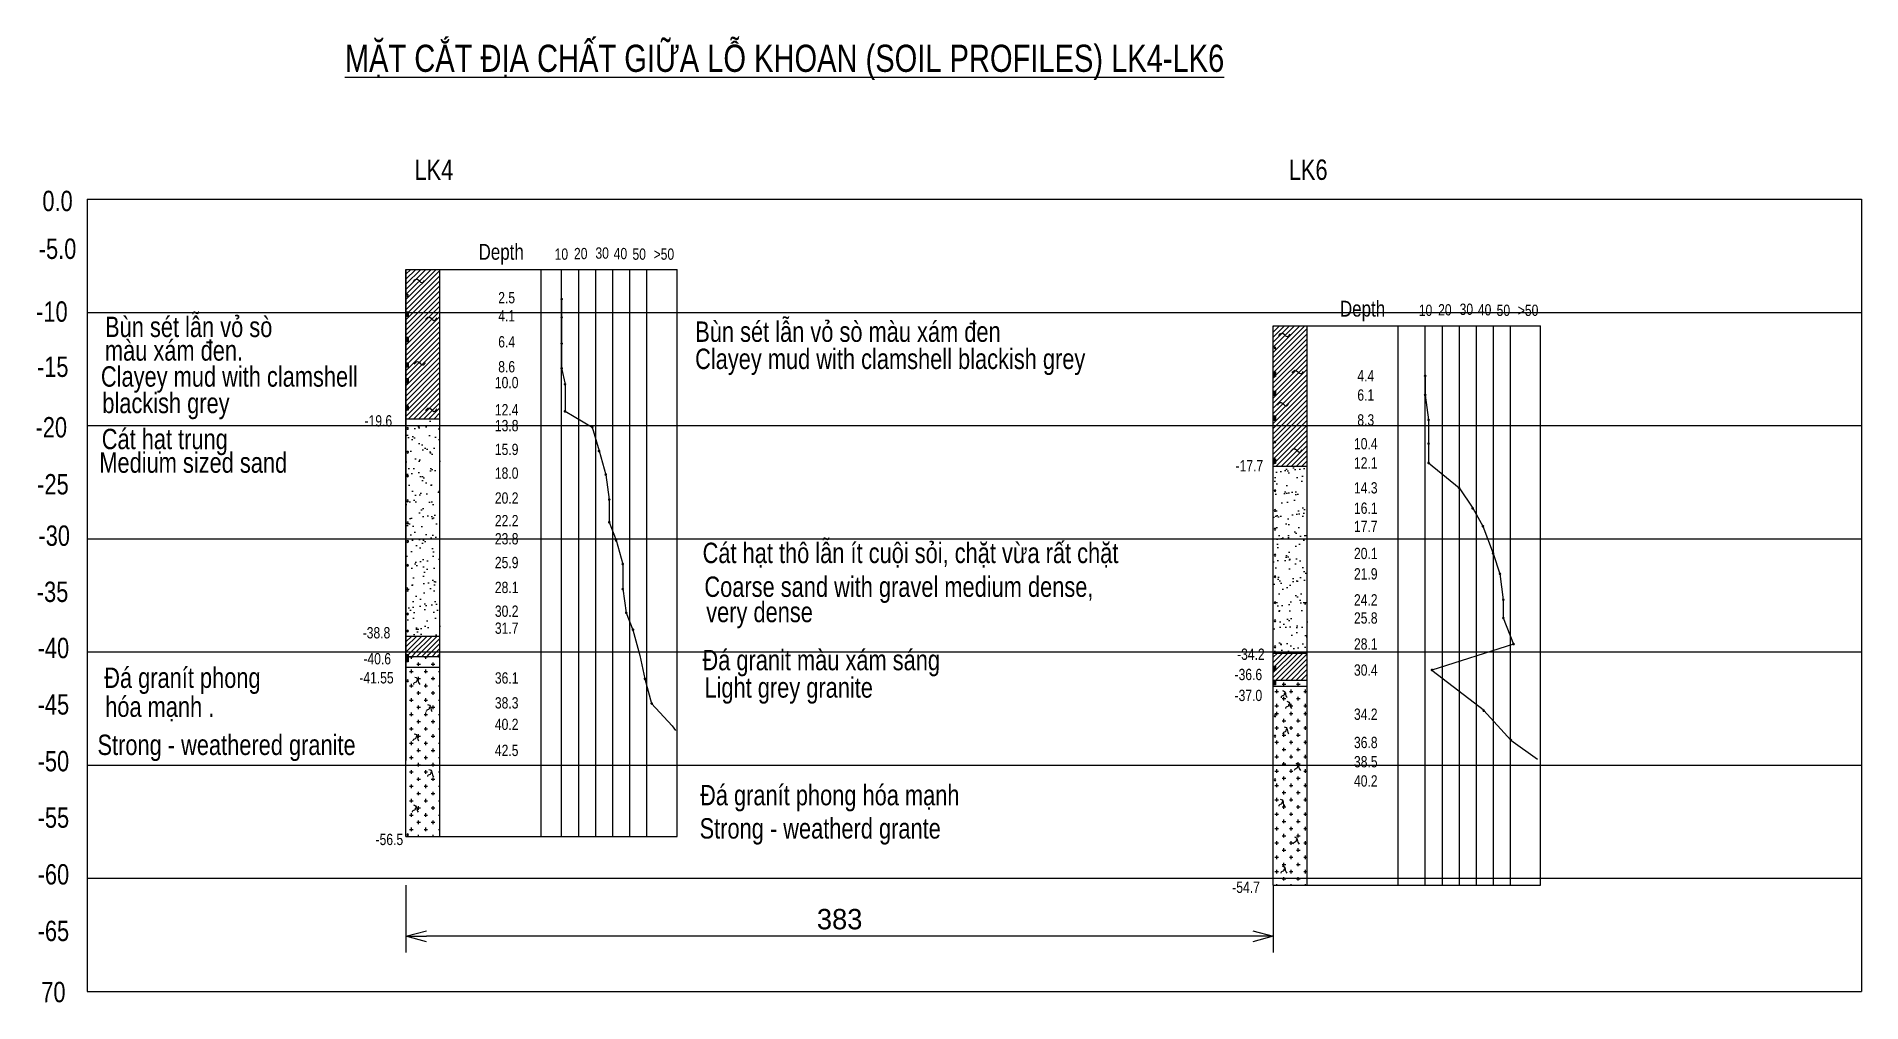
# Model space of a CAD drawing. Header units: millimetres. Extents: x -460 to 3871, y -2191 to 1614.
# Drawn here: x -458 to 348, y -80 to 347 of the extents above; entities that cross this region are included whole.
import ezdxf
from ezdxf.enums import TextEntityAlignment as Align

# ---------------------------------------------------------------- set-up
doc = ezdxf.new("R2010")
doc.units = ezdxf.units.MM
for name, color, linetype in [('03_Dimension line', 4, 'Continuous'), ('ANN-SMTEXT', 4, 'Continuous'), ('HATCH', 8, 'Continuous'), ('Layer1', 7, 'Continuous'), ('Layer3', 7, 'Continuous'), ('Layer4', 7, 'Continuous'), ('Layer5', 7, 'Continuous'), ('LEGEND', 7, 'Continuous')]:
    doc.layers.add(name, color=color, linetype=linetype)
doc.layers.add('SPT Lines', color=7, linetype='Continuous', lineweight=30)
doc.styles.add('Kich Thuoc', font='vn_vni.shx')
doc.styles.add('vn_vni', font='vn_vni.shx', dxfattribs={"width": 0.8})
doc.dimstyles.new('D500', dxfattribs={"dimscale": 6, "dimtxt": 1.5, "dimasz": 1.5, "dimexe": 1.2, "dimexo": 0, "dimgap": 0.5, "dimtad": 1, "dimdec": 0, "dimzin": 0, "dimdsep": 46, "dimtxsty": 'Kich Thuoc', "dimblk": 'OPEN30', "dimcen": 0.09, "dimclrd": 256, "dimclre": 256, "dimclrt": 256, "dimadec": 0, "dimazin": 0, "dimtfac": 1, "dimtdec": 0, "dimtmove": 0, "dimatfit": 3, "dimldrblk": 'OPEN30', "dimfxl": 1, "dimtolj": 1, "dimtzin": 0, "dimarcsym": 0})
pattern_1 = [(0, (-975.5136, -412.863), (3.175, 3.175), [1.5875, -4.7625]), (90, (-974.7198, -413.6568), (-3.175, 3.175), [1.5875, -4.7625])]

msp = doc.modelspace()

# ---------------------------------------------------------------- texts
at = {"layer": 'ANN-SMTEXT', "color": 4, "style": 'vn_vni', "width": 0.8}
msp.add_text('%%UMAËT CAÉT ÑÒA CHAÁT GIÖÕA LOÃ KHOAN (SOIL PROFILES) LK4-LK6', height=12, dxfattribs=at).set_placement((-321.5, 331.42))
at = {"layer": 'Layer1', "color": 4, "style": 'vn_vni', "width": 0.8}
for s, p in [('LK4', (-290.75, 283.69)), ('LK6', (95.31, 283.69))]:
    msp.add_text(s, height=9, dxfattribs=at).set_placement(p)
at = {"layer": 'LEGEND', "color": 4, "style": 'vn_vni', "width": 0.8}
for s, height, p in [('0.0', 9, (-448.36, 274.39)), ('-5.0', 9, (-448.36, 253.27)), ('-10', 9, (-450.85, 225.53)), ('-15', 9, (-450.49, 201.08)), ('-20', 9, (-451.12, 174.41)), ('-19.6', 5, (-306.7, 177.24)), ('-25', 9, (-450.39, 149.23)), ('-17.7', 5, (77.91, 157.37)), ('-30', 9, (-449.83, 126.52)), ('-35', 9, (-450.56, 101.71)), ('-40', 9, (-450.19, 76.89)), ('-38.8', 5, (-307.52, 83.61)), ('-40.6', 5, (-307.2, 72.14)), ('-34.2', 5, (78.58, 74.14)), ('-41.55', 5, (-307.53, 63.68)), ('-36.6', 5, (77.47, 65.18)), ('-45', 9, (-450.19, 51.89)), ('-37.0', 5, (77.47, 55.94)), ('-50', 9, (-450.19, 26.89)), ('-55', 9, (-450.19, 1.89)), ('-56.5', 5, (-301.83, -7.69)), ('-60', 9, (-450.19, -23.11)), ('-54.7', 5, (76.45, -28.86)), ('-65', 9, (-450.19, -48.11)), ('70', 9, (-450.19, -75.12))]:
    msp.add_text(s, height=height, dxfattribs=at).set_placement(p, align=Align.MIDDLE)
for s, height, p in [('Depth', 7, (-262.45, 248.4)), ('Depth', 7, (117.9, 223.29)), ('Buøn seùt laãn voû soø', 9, (-427.37, 214.26)), (' Buøn seùt laãn voû soø maøu xaùm ñen', 9, (-169.45, 212.13)), ('maøu xaùm ñen.', 9, (-427.44, 203.84)), ('Clayey mud with clamshell blackish grey', 9, (-166.83, 200.13)), ('Clayey mud with clamshell ', 9, (-429.2, 192.33)), ('blackish grey ', 9, (-428.58, 180.63)), ('Caùt haït trung', 9, (-428.84, 164.72)), ('Medium sized sand', 9, (-429.91, 154.3)), ('Caùt haït thoâ laãn ít cuoäi soûi, chaët vöøa raát chaët', 9, (-163.52, 114.4)), ('Coarse sand with gravel medium dense, ', 9, (-162.73, 99.46)), (' very dense', 9, (-164.6, 88.29)), ('Ñaù granit maøu xaùm saùng', 9, (-163.58, 67.05)), ('Ñaù granít phong', 9, (-427.75, 59.25)), ('Light grey granite', 9, (-162.7, 54.94)), ('hoùa maïnh .', 9, (-427.31, 46.45)), ('Strong - weathered granite ', 9, (-430.72, 29.6)), (' Ñaù granít phong hoùa maïnh', 9, (-167.31, 7.39)), ('Strong - weatherd grante ', 9, (-164.84, -7.31))]:
    msp.add_text(s, height=height, dxfattribs=at).set_placement(p)
for s, p in [('10', (-225.89, 250.9)), ('20', (-217.35, 251.14)), ('30', (-207.87, 251.37)), ('40', (-199.81, 251.14)), ('50', (-191.52, 250.9)), ('>50', (-180.62, 250.9)), ('2.5', (-250.04, 231.64)), ('4.1', (-250.04, 223.64)), ('10', (155.72, 226.07)), ('20', (164.25, 226.3)), ('30', (173.73, 226.54)), ('40', (181.79, 226.3)), ('50', (190.08, 226.07)), ('>50', (200.99, 226.07)), ('6.4', (-250.04, 212.14)), ('8.6', (-250.04, 201.14)), ('10.0', (-250.04, 194.14)), ('4.4', (129.31, 197.14)), ('6.1', (129.31, 188.64)), ('12.4', (-250.04, 182.14)), ('13.8', (-250.04, 175.14)), ('8.3', (129.31, 177.64)), ('10.4', (129.31, 167.14)), ('15.9', (-250.04, 164.64)), ('12.1', (129.31, 158.64)), ('18.0', (-250.04, 154.14)), ('20.2', (-250.04, 143.14)), ('14.3', (129.31, 147.64)), ('16.1', (129.31, 138.64)), ('22.2', (-250.04, 133.14)), ('17.7', (129.31, 130.64)), ('23.8', (-250.04, 125.14)), ('20.1', (129.31, 118.64)), ('25.9', (-250.04, 114.64)), ('28.1', (-250.04, 103.64)), ('21.9', (129.31, 109.64)), ('24.2', (129.31, 98.14)), ('30.2', (-250.04, 93.14)), ('25.8', (129.31, 90.14)), ('31.7', (-250.04, 85.64)), ('28.1', (129.31, 78.64)), ('36.1', (-250.04, 63.64)), ('30.4', (129.31, 67.14)), ('38.3', (-250.04, 52.64)), ('34.2', (129.31, 47.62)), ('40.2', (-250.04, 43.14)), ('42.5', (-250.04, 31.64)), ('36.8', (129.31, 35.14)), ('38.5', (129.31, 26.64)), ('40.2', (129.31, 18.14))]:
    msp.add_text(s, height=5, dxfattribs=at).set_placement(p, align=Align.MIDDLE_CENTER)

# ---------------------------------------------------------------- blocks, each defined once
blk = doc.blocks.new('WeaSym')
at = {"layer": 'Layer5'}
for points, knots in [([(0.29, 0.4), (0.22, 0.37), (0.1, 0.31), (-0.13, 0.23), (-0.3, -0.06), (-0.19, -0.64), (-0.96, -0.88), (-1.56, -1.18), (-1.63, -1.55), (-1.66, -1.7)], [0, 0, 0, 0, 0.248602, 0.391484, 0.732345, 1.135543, 1.988104, 2.650597, 3.069283, 3.069283, 3.069283, 3.069283]), ([(-1.03, 1.5), (-0.7, 1.41), (-0.06, 1.23), (0.35, 0.2), (0.38, -0.85), (0.85, -1.43), (1.06, -1.68)], [0, 0, 0, 0, 0.980013, 1.868212, 3.088691, 4.043605, 4.043605, 4.043605, 4.043605])]:
    blk.add_open_spline(points, degree=3, knots=knots, dxfattribs=at)
blk = doc.blocks.new('Mud')
at = {"layer": 'Layer1'}
blk.add_open_spline([(-2.54, -0.48), (-2.35, -0.21), (-2.01, 0.28), (-1.25, 0.76), (-0.41, 0.43), (0.13, -0.11), (0.69, -0.75), (1.53, -0.95), (2.04, -0.32), (2.26, 0.06), (2.38, 0.27)], degree=3, knots=[0, 0, 0, 0, 1.010535, 1.796684, 2.438777, 3.51977, 4.07449, 5.00931, 5.585625, 6.332998, 6.332998, 6.332998, 6.332998], dxfattribs=at)
blk = doc.blocks.new('_Open30')
at = {"color": 0, "linetype": 'ByBlock', "lineweight": -2}
for p, q in [((-1, 0.268), (0, 0)), ((0, 0), (-1, -0.268)), ((0, 0), (-1, 0))]:
    blk.add_line(p, q, dxfattribs=at)
blk = doc.blocks.new('*D9')
at = {"layer": '03_Dimension line', "lineweight": -2, "transparency": 16777216}
for p, q in [((-294.51, -27.86), (-294.51, -57.67)), ((88.49, -27.86), (88.49, -57.67)), ((79.49, -50.47), (-285.51, -50.47))]:
    blk.add_line(p, q, dxfattribs=at)
at = {"layer": 'DEFPOINTS', "color": 0, "transparency": 16777216}
for p in [(-294.51, -27.86), (88.49, -27.86), (-294.51, -50.47)]:
    blk.add_point(p, dxfattribs=at)
at = {"layer": '03_Dimension line', "lineweight": -2, "transparency": 16777216, "xscale": 9, "yscale": 9, "zscale": 9, "rotation": 180}
blk.add_blockref('_Open30', (-294.51, -50.47), dxfattribs=at)
at = {"layer": '03_Dimension line', "lineweight": -2, "transparency": 16777216, "xscale": 9, "yscale": 9, "zscale": 9}
blk.add_blockref('_Open30', (88.49, -50.47), dxfattribs=at)
at = {"layer": '03_Dimension line', "transparency": 16777216, "insert": (-103.01, -42.97), "char_height": 9, "attachment_point": 5, "style": 'Kich Thuoc'}
blk.add_mtext('\\A1;383', dxfattribs=at)

# ---------------------------------------------------------------- dimensions: what is measured, and where the dimension line sits
at = {"layer": '03_Dimension line', "color": 4}
dim = msp.add_linear_dim(base=(-294.51, -50.47), p1=(88.49, -27.86), p2=(-294.51, -27.86), dimstyle='D500', dxfattribs=at)
dim.commit()
dim.dimension.update_dxf_attribs({"geometry": '*D9', "text_midpoint": (-103.01, -42.97)})

# ---------------------------------------------------------------- hatches: boundary and pattern name
at = {"layer": 'HATCH'}
h = msp.add_hatch(dxfattribs=at)
h.set_pattern_fill('ANSI31', color=256, scale=0.5, style=0)
h.paths.add_polyline_path([(-279.51, 244.14), (-294.51, 244.14), (-294.51, 231.14), (-279.51, 231.14)])
h.paths.add_polyline_path([(-279.51, 231.14), (-294.51, 231.14), (-294.51, 225.39), (-293.51, 225.39), (-293.51, 223.39), (-294.51, 223.39), (-294.51, 214.14), (-293.51, 214.14), (-293.51, 212.14), (-294.51, 212.14), (-294.51, 202.89), (-293.51, 202.89), (-293.51, 200.89), (-294.51, 200.89), (-294.51, 195.89), (-293.51, 195.89), (-293.51, 193.89), (-294.51, 193.89), (-294.51, 183.89), (-293.51, 183.89), (-293.51, 181.89), (-294.51, 181.89), (-294.51, 178.14), (-279.51, 178.14)])
h = msp.add_hatch(dxfattribs=at)
h.set_pattern_fill('ANSI31', color=256, scale=0.5, style=0)
h.paths.add_polyline_path([(103.49, 219.14), (88.49, 219.14), (88.49, 208.64), (103.49, 208.64)])
h.paths.add_polyline_path([(103.49, 208.64), (88.49, 208.64), (88.49, 198.89), (89.49, 198.89), (89.49, 196.89), (88.49, 196.89), (88.49, 190.39), (89.49, 190.39), (89.49, 188.39), (88.49, 188.39), (88.49, 179.39), (89.49, 179.39), (89.49, 177.39), (88.49, 177.39), (88.49, 176.14), (103.49, 176.14)])
h = msp.add_hatch(dxfattribs=at)
h.set_pattern_fill('ANSI31', color=256, scale=0.5, style=0)
h.paths.add_polyline_path([(103.49, 176.14), (88.49, 176.14), (88.49, 161.14), (103.49, 161.14)])
h.paths.add_polyline_path([(103.49, 161.14), (88.49, 161.14), (88.49, 160.39), (89.49, 160.39), (89.49, 158.39), (88.49, 158.39), (88.49, 157.14), (103.49, 157.14)])
h = msp.add_hatch(dxfattribs=at)
h.set_pattern_fill('ANSI31', color=256, scale=0.5, style=0)
h.paths.add_polyline_path([(103.49, 74.64), (88.49, 74.64), (88.49, 68.89), (89.49, 68.89), (89.49, 66.89), (88.49, 66.89), (88.49, 62.64), (89.49, 62.64), (103.49, 62.64)])
at = {"layer": 'Layer3'}
h = msp.add_hatch(dxfattribs=at)
h.set_pattern_fill('AR-SAND', color=256, scale=0.15, style=0)
h.set_pattern_definition([(37.5, (-975.5136, 54.137), (-0.240005, 7.3412), [0, -5.7912, 0, -6.477, 0, -6.19125]), (7.5, (-975.514, 54.137), (6.74285, 10.75238), [0, -3.1242, 0, -5.2197, 0, -2.00025]), (327.5, (-980.2, 54.137), (11.864886, 0.02156), [0, -1.905, 0, -6.858, 0, -8.9535]), (317.5, (-980.2, 54.137), (11.45335, 3.34394), [0, -0.9525, 0, -4.4958, 0, -5.1435])])
h.paths.add_polyline_path([(-279.51, 178.14), (-294.51, 178.14), (-294.51, 82.14), (-279.51, 82.14)])
h = msp.add_hatch(dxfattribs=at)
h.set_pattern_fill('AR-SAND', color=256, scale=0.15, style=0)
h.set_pattern_definition([(37.5, (-1012.5136, 29.137), (-0.240005, 7.3412), [0, -5.7912, 0, -6.477, 0, -6.19125]), (7.5, (-1012.514, 29.137), (6.74285, 10.75238), [0, -3.1242, 0, -5.2197, 0, -2.00025]), (327.5, (-1017.2, 29.137), (11.864886, 0.021558), [0, -1.905, 0, -6.858, 0, -8.9535]), (317.5, (-1017.2, 29.137), (11.45335, 3.34394), [0, -0.9525, 0, -4.4958, 0, -5.1435])])
h.paths.add_polyline_path([(103.49, 157.14), (88.49, 157.14), (88.49, 74.64), (103.49, 74.64)])
at = {"layer": 'Layer4'}
h = msp.add_hatch(dxfattribs=at)
h.set_pattern_fill('ANSI31', color=256, scale=0.5, style=0)
h.set_pattern_definition([(45, (-975.5136, 54.137), (-1.122532, 1.122532), [])])
h.paths.add_polyline_path([(-279.51, 82.14), (-294.51, 82.14), (-294.51, 74.14), (-279.51, 74.14)])
h = msp.add_hatch(dxfattribs=at)
h.set_pattern_fill('ANSI31', color=256, scale=0.5, style=0)
h.set_pattern_definition([(45, (-975.5136, -412.863), (-1.122532, 1.122532), [])])
h.paths.add_polyline_path([(-279.51, 74.14), (-294.51, 74.14), (-294.51, 74.05), (-293.51, 74.05), (-293.51, 73.14), (-279.51, 73.14)])
at = {"layer": 'Layer5'}
h = msp.add_hatch(dxfattribs=at)
h.set_pattern_fill('CROSS', color=256, scale=0.5, style=0)
h.set_pattern_definition(pattern_1)
h.paths.add_polyline_path([(-279.51, 73.14), (-293.51, 73.14), (-293.51, 72.05), (-293.51, 70.76), (-294.51, 70.76), (-294.51, 68.39), (-279.51, 68.39)])
h = msp.add_hatch(dxfattribs=at)
h.set_pattern_fill('CROSS', color=256, scale=0.5, style=0)
h.set_pattern_definition(pattern_1)
h.paths.add_polyline_path([(-279.51, 68.39), (-294.51, 68.39), (-294.51, -6.36), (-279.51, -6.36)])
h = msp.add_hatch(dxfattribs=at)
h.set_pattern_fill('CROSS', color=256, scale=0.5, style=0)
h.set_pattern_definition([(0, (-1012.5136, 29.137), (3.175, 3.175), [1.5875, -4.7625]), (90, (-1011.7198, 28.3432), (-3.175, 3.175), [1.5875, -4.7625])])
h.paths.add_polyline_path([(103.49, 62.64), (89.49, 62.64), (89.49, 60.64), (88.49, 60.64), (88.49, 60.06), (103.49, 60.06)])
h.paths.add_polyline_path([(103.49, 60.06), (88.49, 60.06), (88.49, 49.14), (103.49, 49.14)])
h = msp.add_hatch(dxfattribs=at)
h.set_pattern_fill('CROSS', color=256, scale=0.5, style=0)
h.set_pattern_definition([(0, (-1012.5136, -437.863), (3.175, 3.175), [1.5875, -4.7625]), (90, (-1011.7198, -438.6568), (-3.175, 3.175), [1.5875, -4.7625])])
h.paths.add_polyline_path([(103.49, 49.14), (88.49, 49.14), (88.49, -27.86), (103.49, -27.86)])

# ---------------------------------------------------------------- linework, layer by layer
at = {"color": 5}
msp.add_line((348.21, 275.14), (348.21, -74.86), dxfattribs=at)
for p, q in [((-294.51, 74.14), (-294.51, 244.14)), ((-279.51, 74.14), (-279.51, 244.14)), ((-234.76, 73.45), (-234.76, 244.14)), ((-234.76, 73.45), (-234.76, 243.45)), ((-225.76, 73.45), (-225.76, 244.14)), ((-218.26, 244.14), (-218.26, 73.45)), ((-210.76, 244.14), (-210.76, 73.45)), ((-203.26, 244.14), (-203.26, 73.45)), ((-195.76, 244.14), (-195.76, 73.45)), ((-188.26, 244.14), (-188.26, 73.45)), ((-174.76, 73.45), (-174.76, 244.14)), ((88.49, -24.86), (88.49, 219.14)), ((88.49, 49.14), (88.49, 219.14)), ((88.49, 73.14), (88.49, 219.14)), ((103.49, 49.14), (103.49, 219.14)), ((143.66, 49.14), (143.66, 219.14)), ((155.54, 49.14), (155.54, 219.14)), ((163.04, 219.14), (163.04, 49.14)), ((170.54, 219.14), (170.54, 49.14)), ((178.04, 219.14), (178.04, 49.14)), ((185.54, 219.14), (185.54, 49.14)), ((193.04, 219.14), (193.04, 49.14)), ((206.54, 49.14), (206.54, 219.14)), ((-294.51, -6.36), (-294.51, 74.14)), ((-279.51, -6.36), (-279.51, 74.14)), ((-234.76, -6.36), (-234.76, 73.45)), ((-234.76, -6.36), (-234.76, 73.45)), ((-225.76, -6.36), (-225.76, 73.45)), ((-218.26, 73.45), (-218.26, -6.36)), ((-210.76, 73.45), (-210.76, -6.36)), ((-203.26, 73.45), (-203.26, -6.36)), ((-195.76, 73.45), (-195.76, -6.36)), ((-188.26, 73.45), (-188.26, -6.36)), ((-174.76, -6.36), (-174.76, 73.45)), ((88.49, -27.86), (88.49, 49.14)), ((103.49, -27.86), (103.49, 49.14)), ((143.66, -27.86), (143.66, 49.14)), ((155.54, -27.86), (155.54, 49.14)), ((163.04, 49.14), (163.04, -27.86)), ((170.54, 49.14), (170.54, -27.86)), ((178.04, 49.14), (178.04, -27.86)), ((185.54, 49.14), (185.54, -27.86)), ((193.04, 49.14), (193.04, -27.86)), ((206.54, -27.86), (206.54, 49.14))]:
    msp.add_line(p, q)
for points in [[(-435.32, 275.14), (348.21, 275.14)], [(-435.32, 225.14), (348.21, 225.14)], [(-435.32, 175.14), (348.21, 175.14)], [(-435.32, 125.14), (348.21, 125.14)], [(-435.32, 75.14), (348.21, 75.14)], [(-435.32, 25.14), (348.21, 25.14)], [(-435.32, -24.86), (348.21, -24.86)], [(-435.32, -74.86), (348.21, -74.86)]]:
    msp.add_lwpolyline(points, dxfattribs=at)
for points in [[(-294.51, 244.14), (-174.76, 244.14)], [(88.49, 219.14), (206.54, 219.14)]]:
    msp.add_lwpolyline(points)
for points in [[(-294.51, 223.39), (-294.51, 225.39), (-293.51, 225.39), (-293.51, 223.39)], [(-294.51, 212.14), (-294.51, 214.14), (-293.51, 214.14), (-293.51, 212.14)], [(-294.51, 200.89), (-294.51, 202.89), (-293.51, 202.89), (-293.51, 200.89)], [(-294.51, 193.89), (-294.51, 195.89), (-293.51, 195.89), (-293.51, 193.89)], [(88.49, 196.89), (88.49, 198.89), (89.49, 198.89), (89.49, 196.89)], [(88.49, 188.39), (88.49, 190.39), (89.49, 190.39), (89.49, 188.39)], [(-294.51, 181.89), (-294.51, 183.89), (-293.51, 183.89), (-293.51, 181.89)], [(88.49, 177.39), (88.49, 179.39), (89.49, 179.39), (89.49, 177.39)], [(88.49, 158.39), (88.49, 160.39), (89.49, 160.39), (89.49, 158.39)], [(-294.51, 72.05), (-294.51, 74.05), (-293.51, 74.05), (-293.51, 72.05)], [(-294.51, 70.76), (-294.51, 72.76), (-293.51, 72.76), (-293.51, 70.76)], [(88.49, 66.89), (88.49, 68.89), (89.49, 68.89), (89.49, 66.89)], [(88.49, 60.64), (88.49, 62.64), (89.49, 62.64), (89.49, 60.64)]]:
    msp.add_lwpolyline(points, close=True)
for points in [[(-294.51, 225.39), (-293.51, 225.39), (-294.51, 223.39), (-293.51, 223.39)], [(-294.51, 214.14), (-293.51, 214.14), (-294.51, 212.14), (-293.51, 212.14)], [(-294.51, 202.89), (-293.51, 202.89), (-294.51, 200.89), (-293.51, 200.89)], [(-294.51, 195.89), (-293.51, 195.89), (-294.51, 193.89), (-293.51, 193.89)], [(88.49, 198.89), (89.49, 198.89), (88.49, 196.89), (89.49, 196.89)], [(88.49, 190.39), (89.49, 190.39), (88.49, 188.39), (89.49, 188.39)], [(-294.51, 183.89), (-293.51, 183.89), (-294.51, 181.89), (-293.51, 181.89)], [(88.49, 179.39), (89.49, 179.39), (88.49, 177.39), (89.49, 177.39)], [(88.49, 160.39), (89.49, 160.39), (88.49, 158.39), (89.49, 158.39)], [(-294.51, 74.05), (-293.51, 74.05), (-294.51, 72.05), (-293.51, 72.05)], [(-294.51, 72.76), (-293.51, 72.76), (-294.51, 70.76), (-293.51, 70.76)], [(88.49, 68.89), (89.49, 68.89), (88.49, 66.89), (89.49, 66.89)], [(88.49, 62.64), (89.49, 62.64), (88.49, 60.64), (89.49, 60.64)]]:
    msp.add_solid(points)
at = {"layer": 'Layer1'}
for p, q in [((-435.32, 275.14), (-435.32, -74.86)), ((-435.32, 260.49), (-435.32, -64.48)), ((-294.51, 244.14), (-294.51, 27.14)), ((88.49, 216.4), (88.49, 219.14))]:
    msp.add_line(p, q, dxfattribs=at)
at = {"layer": 'LEGEND'}
for p, q in [((-294.51, 178.14), (-279.51, 178.14)), ((88.49, 157.14), (103.49, 157.14)), ((-294.51, 82.14), (-279.51, 82.14)), ((-294.51, 73.14), (-279.51, 73.14)), ((88.49, 74.64), (103.49, 74.64)), ((-294.51, 68.39), (-279.51, 68.39)), ((88.49, 62.64), (103.49, 62.64)), ((88.49, 60.06), (103.49, 60.06)), ((-294.51, -6.36), (-174.76, -6.36)), ((88.49, -27.86), (103.49, -27.86)), ((103.49, -27.86), (206.54, -27.86))]:
    msp.add_line(p, q, dxfattribs=at)
for centre, start, end in [((-293.76, 232.64), 0, 180), ((-293.76, 232.64), 180, 0), ((89.24, 209.39), 0, 180), ((89.24, 209.39), 180, 0), ((-293.76, 173.89), 0, 180), ((-293.76, 173.89), 180, 0), ((-293.76, 163.39), 0, 180), ((-293.76, 163.39), 180, 0), ((89.24, 167.89), 0, 180), ((89.24, 167.89), 180, 0), ((-293.76, 152.89), 0, 180), ((-293.76, 152.89), 180, 0), ((89.24, 146.39), 0, 180), ((89.24, 146.39), 180, 0), ((-293.76, 141.89), 0, 180), ((-293.76, 141.89), 180, 0), ((89.24, 137.64), 0, 180), ((89.24, 137.64), 180, 0), ((-293.76, 132.14), 0, 180), ((-293.76, 132.14), 180, 0), ((89.24, 129.39), 0, 180), ((89.24, 129.39), 180, 0), ((-293.76, 123.89), 0, 180), ((-293.76, 123.89), 180, 0), ((-293.76, 113.39), 0, 180), ((-293.76, 113.39), 180, 0), ((89.24, 117.89), 0, 180), ((89.24, 117.89), 180, 0), ((89.24, 108.39), 0, 180), ((89.24, 108.39), 180, 0), ((-293.76, 102.39), 0, 180), ((-293.76, 102.39), 180, 0), ((89.24, 96.89), 0, 180), ((89.24, 96.89), 180, 0), ((-293.76, 91.89), 0, 180), ((-293.76, 91.89), 180, 0), ((89.24, 88.89), 0, 180), ((89.24, 88.89), 180, 0), ((-293.76, 84.39), 0, 180), ((-293.76, 84.39), 180, 0), ((89.24, 77.39), 0, 180), ((89.24, 77.39), 180, 0), ((-293.76, 62.39), 0, 180), ((-293.76, 62.39), 180, 0), ((89.24, 46.89), 0, 180), ((89.24, 46.89), 180, 0), ((89.24, 37.89), 0, 180), ((89.24, 37.89), 180, 0), ((89.24, 18.64), 0, 180), ((89.24, 18.64), 180, 0), ((-293.76, -5.61), 0, 180), ((-293.76, -5.61), 180, 0)]:
    msp.add_arc(centre, 0.375, start, end, dxfattribs=at)
at = {"layer": 'LEGEND', "color": 1}
for centre, major_axis, start_param, end_param in [((-225.76, 230.95), (0.375, 0), 0, 3.141593), ((-225.76, 230.95), (0.375, 0), 3.141593, 6.283185), ((-225.76, 222.95), (-0.375, 0), 3.141593, 6.283185), ((-225.76, 222.95), (-0.375, 0), 0, 3.141593), ((-225.76, 211.45), (-0.375, 0), 3.141593, 6.283185), ((-225.76, 211.45), (-0.375, 0), 0, 3.141593), ((-225.76, 200.45), (-0.375, 0), 3.141593, 6.283185), ((-225.76, 200.45), (-0.375, 0), 0, 3.141593), ((-224.26, 193.45), (-0.375, 0), 3.141593, 6.283185), ((-224.26, 193.45), (-0.375, 0), 0, 3.141593), ((155.54, 197.14), (0.375, 0), 0, 3.141593), ((155.54, 197.14), (0.375, 0), 3.141593, 6.283185), ((155.54, 188.64), (-0.375, 0), 3.141593, 6.283185), ((155.54, 188.64), (-0.375, 0), 0, 3.141593), ((-224.26, 181.45), (-0.375, 0), 3.141593, 6.283185), ((-224.26, 181.45), (-0.375, 0), 0, 3.141593), ((157.04, 177.64), (-0.375, 0), 3.141593, 6.283185), ((157.04, 177.64), (-0.375, 0), 0, 3.141593), ((-212.26, 174.45), (-0.375, 0), 3.141593, 6.283185), ((-212.26, 174.45), (-0.375, 0), 0, 3.141593), ((-209.26, 163.95), (-0.375, 0), 3.141593, 6.283185), ((-209.26, 163.95), (-0.375, 0), 0, 3.141593), ((157.04, 167.14), (-0.375, 0), 3.141593, 6.283185), ((157.04, 167.14), (-0.375, 0), 0, 3.141593), ((-206.26, 153.45), (-0.375, 0), 3.141593, 6.283185), ((-206.26, 153.45), (-0.375, 0), 0, 3.141593), ((157.04, 158.64), (-0.375, 0), 3.141593, 6.283185), ((157.04, 158.64), (-0.375, 0), 0, 3.141593), ((170.54, 147.64), (-0.375, 0), 3.141593, 6.283185), ((170.54, 147.64), (-0.375, 0), 0, 3.141593), ((-204.76, 142.45), (-0.375, 0), 3.141593, 6.283185), ((-204.76, 142.45), (-0.375, 0), 0, 3.141593), ((176.54, 138.64), (-0.375, 0), 3.141593, 6.283185), ((176.54, 138.64), (-0.375, 0), 0, 3.141593), ((-204.76, 132.45), (-0.375, 0), 3.141593, 6.283185), ((-204.76, 132.45), (-0.375, 0), 0, 3.141593), ((181.04, 130.64), (-0.375, 0), 3.141593, 6.283185), ((181.04, 130.64), (-0.375, 0), 0, 3.141593), ((-201.76, 124.45), (0.375, 0), 0, 3.141593), ((-201.76, 124.45), (0.375, 0), 3.141593, 6.283185), ((-198.76, 113.95), (0.375, 0), 0, 3.141593), ((-198.76, 113.95), (0.375, 0), 3.141593, 6.283185), ((185.54, 118.64), (0.375, 0), 0, 3.141593), ((185.54, 118.64), (0.375, 0), 3.141593, 6.283185), ((188.54, 109.64), (0.375, 0), 0, 3.141593), ((188.54, 109.64), (0.375, 0), 3.141593, 6.283185), ((-198.76, 102.95), (0.375, 0), 0, 3.141593), ((-198.76, 102.95), (0.375, 0), 3.141593, 6.283185), ((190.04, 98.14), (0.375, 0), 0, 3.141593), ((190.04, 98.14), (0.375, 0), 3.141593, 6.283185), ((-197.26, 92.45), (0.375, 0), 0, 3.141593), ((-197.26, 92.45), (0.375, 0), 3.141593, 6.283185), ((190.04, 90.14), (0.375, 0), 0, 3.141593), ((190.04, 90.14), (0.375, 0), 3.141593, 6.283185), ((-194.26, 84.95), (0.375, 0), 0, 3.141593), ((-194.26, 84.95), (0.375, 0), 3.141593, 6.283185), ((194.54, 78.64), (0.375, 0), 0, 3.141593), ((194.54, 78.64), (0.375, 0), 3.141593, 6.283185), ((158.54, 67.14), (0.375, 0), 0, 3.141593), ((158.54, 67.14), (0.375, 0), 3.141593, 6.283185), ((-189.02, 63.32), (0.375, 0), 0, 3.141593), ((-189.02, 63.32), (0.375, 0), 3.141593, 6.283185), ((-186.02, 52.32), (0.375, 0), 0, 3.141593), ((-186.02, 52.32), (0.375, 0), 3.141593, 6.283185), ((181.4, 49.21), (0.375, 0), 0, 3.141593), ((181.4, 49.21), (0.375, 0), 3.141593, 6.283185), ((193.4, 36.21), (0.375, 0), 0, 3.141593), ((193.4, 36.21), (0.375, 0), 3.141593, 6.283185)]:
    msp.add_ellipse(centre, major_axis=major_axis, ratio=0.666667, start_param=start_param, end_param=end_param, dxfattribs=at)
at = {"layer": 'SPT Lines', "color": 1}
for p, q in [((-225.76, 230.95), (-225.76, 222.95)), ((-225.76, 222.95), (-225.76, 211.45)), ((-225.76, 211.45), (-225.76, 200.45)), ((-225.76, 200.45), (-224.26, 193.45)), ((-224.26, 193.45), (-224.26, 181.45)), ((155.54, 197.14), (155.54, 188.64)), ((155.54, 188.64), (157.04, 177.64)), ((-224.26, 181.45), (-212.26, 174.45)), ((157.04, 177.64), (157.04, 167.14)), ((-212.26, 174.45), (-209.26, 163.95)), ((-209.26, 163.95), (-206.26, 153.45)), ((157.04, 167.14), (157.04, 158.64)), ((-206.26, 153.45), (-204.76, 142.45)), ((157.04, 158.64), (170.54, 147.64)), ((170.54, 147.64), (176.54, 138.64)), ((-204.76, 142.45), (-204.76, 132.45)), ((176.54, 138.64), (181.04, 130.64)), ((-204.76, 132.45), (-201.76, 124.45)), ((181.04, 130.64), (185.54, 118.64)), ((-201.76, 124.45), (-198.76, 113.95)), ((-198.76, 113.95), (-198.76, 102.95)), ((185.54, 118.64), (188.54, 109.64)), ((188.54, 109.64), (190.04, 98.14)), ((-198.76, 102.95), (-197.26, 92.45)), ((190.04, 98.14), (190.04, 90.14)), ((-197.26, 92.45), (-194.26, 84.95)), ((190.04, 90.14), (194.54, 78.64)), ((-194.26, 84.95), (-191.24, 73.52)), ((-191.24, 73.52), (-189.02, 63.32)), ((194.54, 78.64), (158.54, 67.14)), ((158.54, 67.14), (181.78, 49.21)), ((-189.02, 63.32), (-186.02, 52.32)), ((-186.02, 52.32), (-176.92, 42.43)), ((181.4, 49.21), (193.4, 36.21)), ((-176.92, 42.43), (-175.48, 40.4)), ((193.4, 36.21), (205.2, 27.77))]:
    msp.add_line(p, q, dxfattribs=at)

# ---------------------------------------------------------------- block references
at = {"layer": 'Layer1'}
for p in [(-288.68, 239.18), (-283.3, 222.45), (93.44, 215.34), (-288.28, 202.74), (99.36, 198.94), (92.9, 184.7), (-283.3, 182.23), (98.82, 164.27)]:
    msp.add_blockref('Mud', p, dxfattribs=at)
at = {"layer": 'Layer5'}
for p in [(-289.51, 62.49), (93.55, 56.62), (-283.95, 50.46), (95.49, 51.83), (94.32, 40.59), (-289.82, 37.5), (99.4, 24.47), (-283.33, 21.77), (92.52, 8.64), (-290.13, 6.03), (98.8, -8.08), (93.42, -20.92)]:
    msp.add_blockref('WeaSym', p, dxfattribs=at)

msp.set_redraw_order([(e.dxf.handle, doc.entitydb.next_handle()) for e in msp.query("TEXT MTEXT ATTDEF DIMENSION ARC_DIMENSION")])  # texts and dimensions are drawn at this point

doc.saveas('drawing.dxf')
